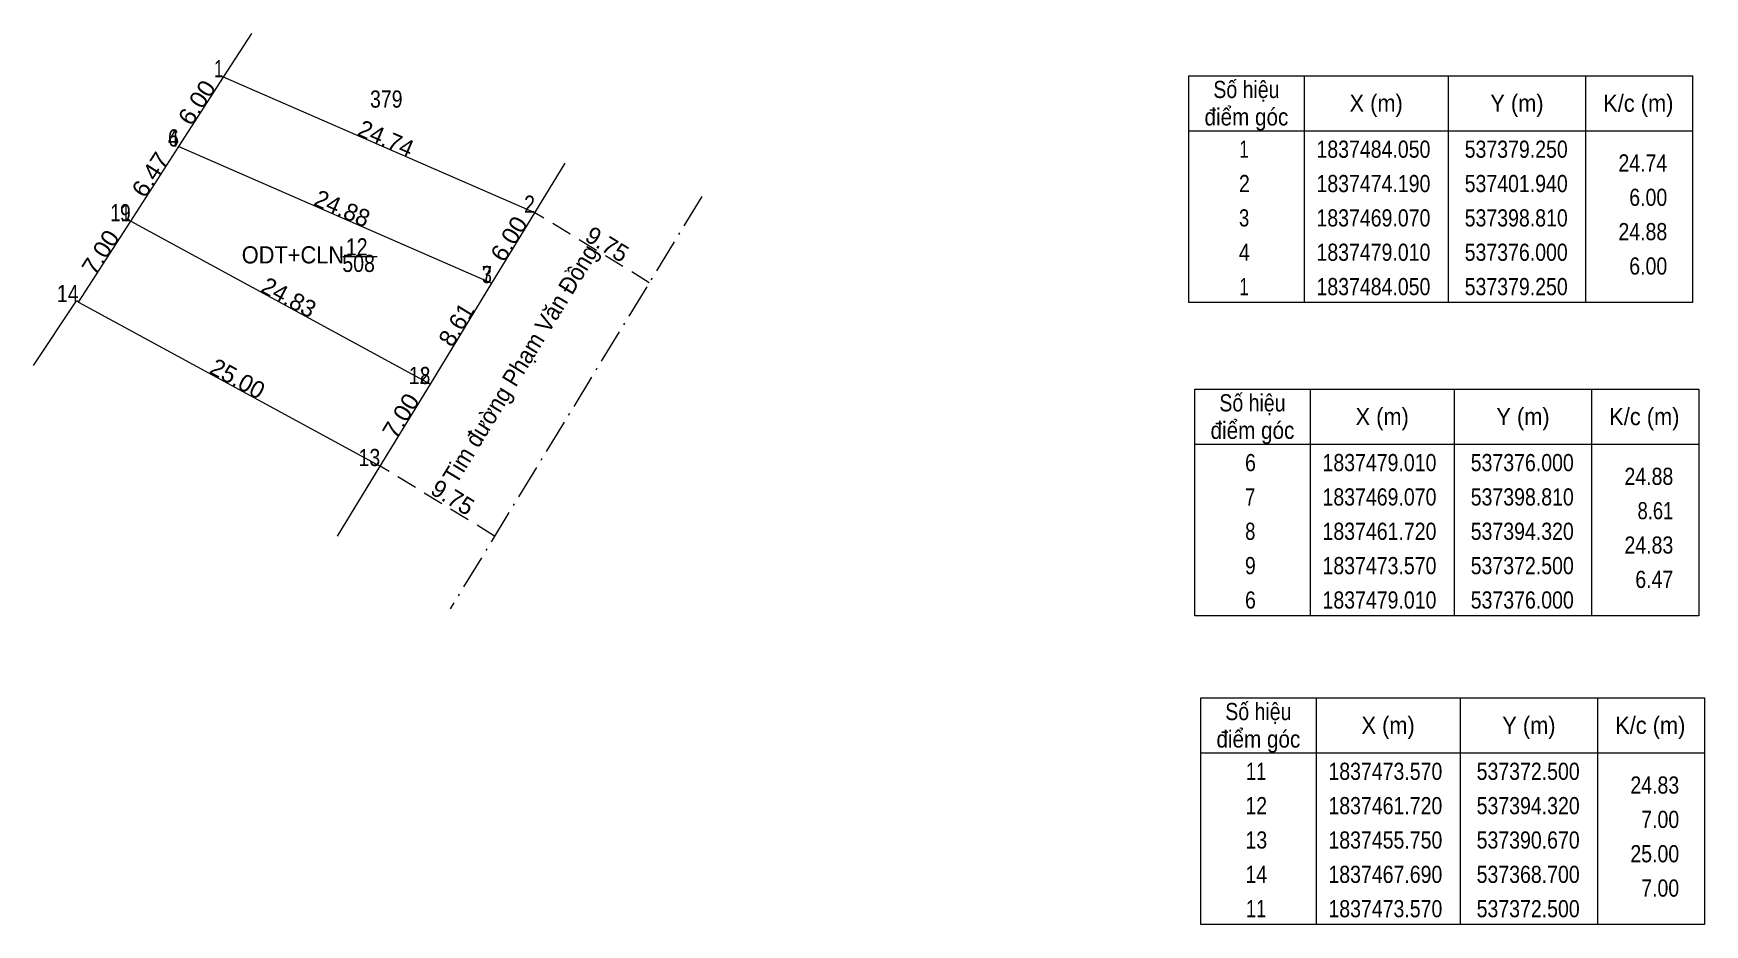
# Model space of a CAD drawing. Header units: metres. Extents: x 536858 to 537487, y 1837422 to 1837552.
# Drawn here: x 537365.4 to 537487.1, y 1837422.4 to 1837487.2 of the extents above; entities that cross this region are included whole.
import ezdxf
from ezdxf.enums import TextEntityAlignment as Align

# ---------------------------------------------------------------- set-up
doc = ezdxf.new("R2010")
doc.units = ezdxf.units.M
doc.header["$LTSCALE"] = 0.5
doc.linetypes.add('DOT_DASHED', pattern=[7.7, 5, -1.2, 0.3, -1.2])
doc.linetypes.add('MEDIUM_DASHED', pattern=[4.5, 3, -1.5])
for name, color, linetype, lineweight in [('17', 7, 'Continuous', 13), ('63', 7, 'Continuous', 13), ('7', 7, 'Continuous', 13)]:
    doc.layers.add(name, color=color, linetype=linetype, lineweight=lineweight)

msp = doc.modelspace()

# ---------------------------------------------------------------- texts
at = {"layer": '63'}
for s, width, p in [(' 1', 0.75, (537379.25, 1837484.05)), (' 4', 0.85, (537376, 1837479.01)), (' 6', 0.85, (537376, 1837479.01)), ('24.74', 0.85, (537484.41, 1837477.19)), (' 2', 0.85, (537401.94, 1837474.19)), ('6.00', 0.85, (537484.41, 1837474.69)), (' 11', 0.8, (537372.5, 1837473.57)), (' 9', 0.85, (537372.5, 1837473.57)), ('24.88', 0.85, (537484.41, 1837472.19)), ('6.00', 0.85, (537484.41, 1837469.69)), (' 3', 0.8, (537398.81, 1837469.07)), (' 7', 0.8, (537398.81, 1837469.07)), (' 14', 0.85, (537368.7, 1837467.69)), (' 12', 0.85, (537394.32, 1837461.72)), (' 8', 0.8, (537394.32, 1837461.72)), (' 13', 0.85, (537390.67, 1837455.75)), ('24.88', 0.85, (537484.85, 1837454.38)), ('8.61', 0.8, (537484.85, 1837451.88)), ('24.83', 0.85, (537484.85, 1837449.38)), ('6.47', 0.85, (537484.85, 1837446.88)), ('24.83', 0.85, (537485.28, 1837431.91)), ('7.00', 0.85, (537485.28, 1837429.41)), ('25.00', 0.85, (537485.28, 1837426.91)), ('7.00', 0.85, (537485.28, 1837424.41))]:
    msp.add_text(s, height=1.25, dxfattribs=dict(at, width=width)).set_placement(p, align=Align.RIGHT)
for s, width, p in [('Số hiệu', 0.85, (537453.76, 1837482.54)), ('X (m)', 0.95, (537463.21, 1837481.54)), ('Y (m)', 0.95, (537473.465, 1837481.54)), ('K/c (m)', 0.95, (537482.305, 1837481.54)), ('điểm góc', 0.9, (537453.76, 1837480.54)), (' 1', 0.75, (537453.41, 1837478.19)), ('1837484.050', 0.85, (537463.01, 1837478.19)), ('537379.250', 0.85, (537473.41, 1837478.19)), (' 2', 0.85, (537453.415, 1837475.69)), ('1837474.190', 0.85, (537463.01, 1837475.69)), ('537401.940', 0.85, (537473.41, 1837475.69)), (' 3', 0.8, (537453.405, 1837473.19)), ('1837469.070', 0.85, (537463.01, 1837473.19)), ('537398.810', 0.85, (537473.41, 1837473.19)), (' 4', 0.85, (537453.41, 1837470.69)), ('1837479.010', 0.85, (537463.01, 1837470.69)), ('537376.000', 0.85, (537473.41, 1837470.69)), (' 1', 0.75, (537453.41, 1837468.19)), ('1837484.050', 0.85, (537463.01, 1837468.19)), ('537379.250', 0.85, (537473.41, 1837468.19)), ('Số hiệu', 0.85, (537454.2, 1837459.73)), ('X (m)', 0.95, (537463.65, 1837458.73)), ('Y (m)', 0.95, (537473.905, 1837458.73)), ('K/c (m)', 0.95, (537482.745, 1837458.73)), ('điểm góc', 0.9, (537454.2, 1837457.73)), (' 6', 0.85, (537453.855, 1837455.38)), ('1837479.010', 0.85, (537463.45, 1837455.38)), ('537376.000', 0.85, (537473.85, 1837455.38)), (' 7', 0.8, (537453.855, 1837452.88)), ('1837469.070', 0.85, (537463.45, 1837452.88)), ('537398.810', 0.85, (537473.85, 1837452.88)), (' 8', 0.8, (537453.855, 1837450.38)), ('1837461.720', 0.85, (537463.45, 1837450.38)), ('537394.320', 0.85, (537473.85, 1837450.38)), (' 9', 0.85, (537453.85, 1837447.88)), ('1837473.570', 0.85, (537463.45, 1837447.88)), ('537372.500', 0.85, (537473.85, 1837447.88)), (' 6', 0.85, (537453.855, 1837445.38)), ('1837479.010', 0.85, (537463.45, 1837445.38)), ('537376.000', 0.85, (537473.85, 1837445.38)), ('Số hiệu', 0.85, (537454.63, 1837437.26)), ('điểm góc', 0.9, (537454.63, 1837435.26)), ('X (m)', 0.95, (537464.08, 1837436.26)), ('Y (m)', 0.95, (537474.335, 1837436.26)), ('K/c (m)', 0.95, (537483.175, 1837436.26)), (' 11', 0.8, (537454.28, 1837432.91)), ('1837473.570', 0.85, (537463.88, 1837432.91)), ('537372.500', 0.85, (537474.28, 1837432.91)), (' 12', 0.85, (537454.275, 1837430.41)), ('1837461.720', 0.85, (537463.88, 1837430.41)), ('537394.320', 0.85, (537474.28, 1837430.41)), (' 13', 0.85, (537454.285, 1837427.91)), ('1837455.750', 0.85, (537463.88, 1837427.91)), ('537390.670', 0.85, (537474.28, 1837427.91)), (' 14', 0.85, (537454.28, 1837425.41)), ('1837467.690', 0.85, (537463.88, 1837425.41)), ('537368.700', 0.85, (537474.28, 1837425.41)), (' 11', 0.8, (537454.28, 1837422.91)), ('1837473.570', 0.85, (537463.88, 1837422.91)), ('537372.500', 0.85, (537474.28, 1837422.91))]:
    msp.add_text(s, height=1.25, dxfattribs=dict(at, width=width)).set_placement(p, align=Align.CENTER)
at = {"layer": '63', "width": 1.05}
for s, rotation, p in [('6.00', 57.184, (537377.841, 1837481.8713)), ('6.47', 57.243, (537374.463, 1837476.6268)), ('6.00', 58.561, (537400.5847, 1837471.969)), ('7.00', 57.127, (537370.8228, 1837470.9708)), ('7.00', 58.559, (537392.7048, 1837459.079))]:
    msp.add_text(s, height=1.25, rotation=rotation, dxfattribs=at).set_placement(p, align=Align.CENTER)
at = {"layer": '63'}
for s, rotation, p in [('24.74', 336.513, (537390.8409, 1837479.0196)), ('24.88', 336.454, (537387.6553, 1837473.9341)), ('24.88', 336.454, (537387.6553, 1837473.9341)), ('24.83', 331.495, (537383.7117, 1837467.4789)), ('24.83', 331.495, (537383.7117, 1837467.4789)), ('8.61', 58.58, (537396.7544, 1837465.7242)), ('25.00', 331.477, (537379.9816, 1837461.562))]:
    msp.add_text(s, height=1.25, rotation=rotation, dxfattribs=at).set_placement(p, align=Align.CENTER)
at = {"layer": '7'}
for s, width, p in [('379', 0.85, (537391.11, 1837481.84)), ('ODT+CLN', 0.95, (537384.31, 1837470.5)), ('12', 0.85, (537388.96, 1837471.08)), ('508', 0.85, (537389.095, 1837469.88))]:
    msp.add_text(s, height=1.25, dxfattribs=dict(at, width=width)).set_placement(p, align=Align.CENTER)
for p in [(537406.8741, 1837471.3609), (537395.6241, 1837452.9409)]:
    msp.add_text('9.75', height=1.25, rotation=328.573, dxfattribs=at).set_placement(p, align=Align.CENTER)
at = {"layer": '7', "width": 0.95}
msp.add_text('Tim đường Phạm Văn Đồng', height=1.25, rotation=58.583, dxfattribs=at).set_placement((537401.416, 1837462.8692), align=Align.CENTER)

# ---------------------------------------------------------------- linework, layer by layer
at = {"layer": '17'}
for p, q in [((537376, 1837479.01), (537398.81, 1837469.07)), ((537372.5, 1837473.57), (537394.32, 1837461.72))]:
    msp.add_line(p, q, dxfattribs=at)
at = {"layer": '63'}
for p, q in [((537457.96, 1837484.16), (537457.96, 1837467.66)), ((537468.46, 1837484.16), (537468.46, 1837467.66)), ((537478.46, 1837484.16), (537478.46, 1837467.66)), ((537449.56, 1837480.16), (537486.26, 1837480.16)), ((537458.4, 1837461.35), (537458.4, 1837444.85)), ((537468.9, 1837461.35), (537468.9, 1837444.85)), ((537478.9, 1837461.35), (537478.9, 1837444.85)), ((537450, 1837457.35), (537486.7, 1837457.35)), ((537458.83, 1837438.88), (537458.83, 1837422.38)), ((537469.33, 1837438.88), (537469.33, 1837422.38)), ((537479.33, 1837438.88), (537479.33, 1837422.38)), ((537450.43, 1837434.88), (537487.13, 1837434.88))]:
    msp.add_line(p, q, dxfattribs=at)
for points in [[(537449.56, 1837484.16), (537486.26, 1837484.16), (537486.26, 1837467.66), (537449.56, 1837467.66)], [(537450, 1837461.35), (537486.7, 1837461.35), (537486.7, 1837444.85), (537450, 1837444.85)], [(537450.43, 1837438.88), (537487.13, 1837438.88), (537487.13, 1837422.38), (537450.43, 1837422.38)]]:
    msp.add_lwpolyline(points, close=True, dxfattribs=at)
at = {"layer": '7'}
for p, q in [((537379.25, 1837484.05), (537381.31, 1837487.24)), ((537376, 1837479.01), (537379.25, 1837484.05)), ((537401.94, 1837474.19), (537379.25, 1837484.05)), ((537401.94, 1837474.19), (537404.14, 1837477.79)), ((537398.81, 1837469.07), (537401.94, 1837474.19)), ((537387.94, 1837471.01), (537390.44, 1837471.01)), ((537365.41, 1837463.06), (537368.55, 1837467.77)), ((537368.7, 1837467.69), (537368.55, 1837467.77)), ((537368.7, 1837467.69), (537390.67, 1837455.75)), ((537387.56, 1837450.66), (537390.67, 1837455.75))]:
    msp.add_line(p, q, dxfattribs=at)
at = {"layer": '7', "linetype": 'DOT_DASHED'}
msp.add_line((537414.09, 1837475.37), (537395.77, 1837445.37), dxfattribs=at)
at = {"layer": '7', "linetype": 'MEDIUM_DASHED'}
for p, q in [((537410.27, 1837469.1), (537401.94, 1837474.19)), ((537399, 1837450.66), (537390.67, 1837455.75))]:
    msp.add_line(p, q, dxfattribs=at)
at = {"layer": '7'}
for points in [[(537368.7, 1837467.69), (537372.5, 1837473.57), (537376, 1837479.01)], [(537390.67, 1837455.75), (537394.32, 1837461.72), (537398.81, 1837469.07)]]:
    msp.add_lwpolyline(points, dxfattribs=at)

msp.set_redraw_order([(e.dxf.handle, doc.entitydb.next_handle()) for e in msp.query("TEXT MTEXT ATTDEF DIMENSION ARC_DIMENSION")])  # texts and dimensions are drawn at this point

doc.saveas('drawing.dxf')
